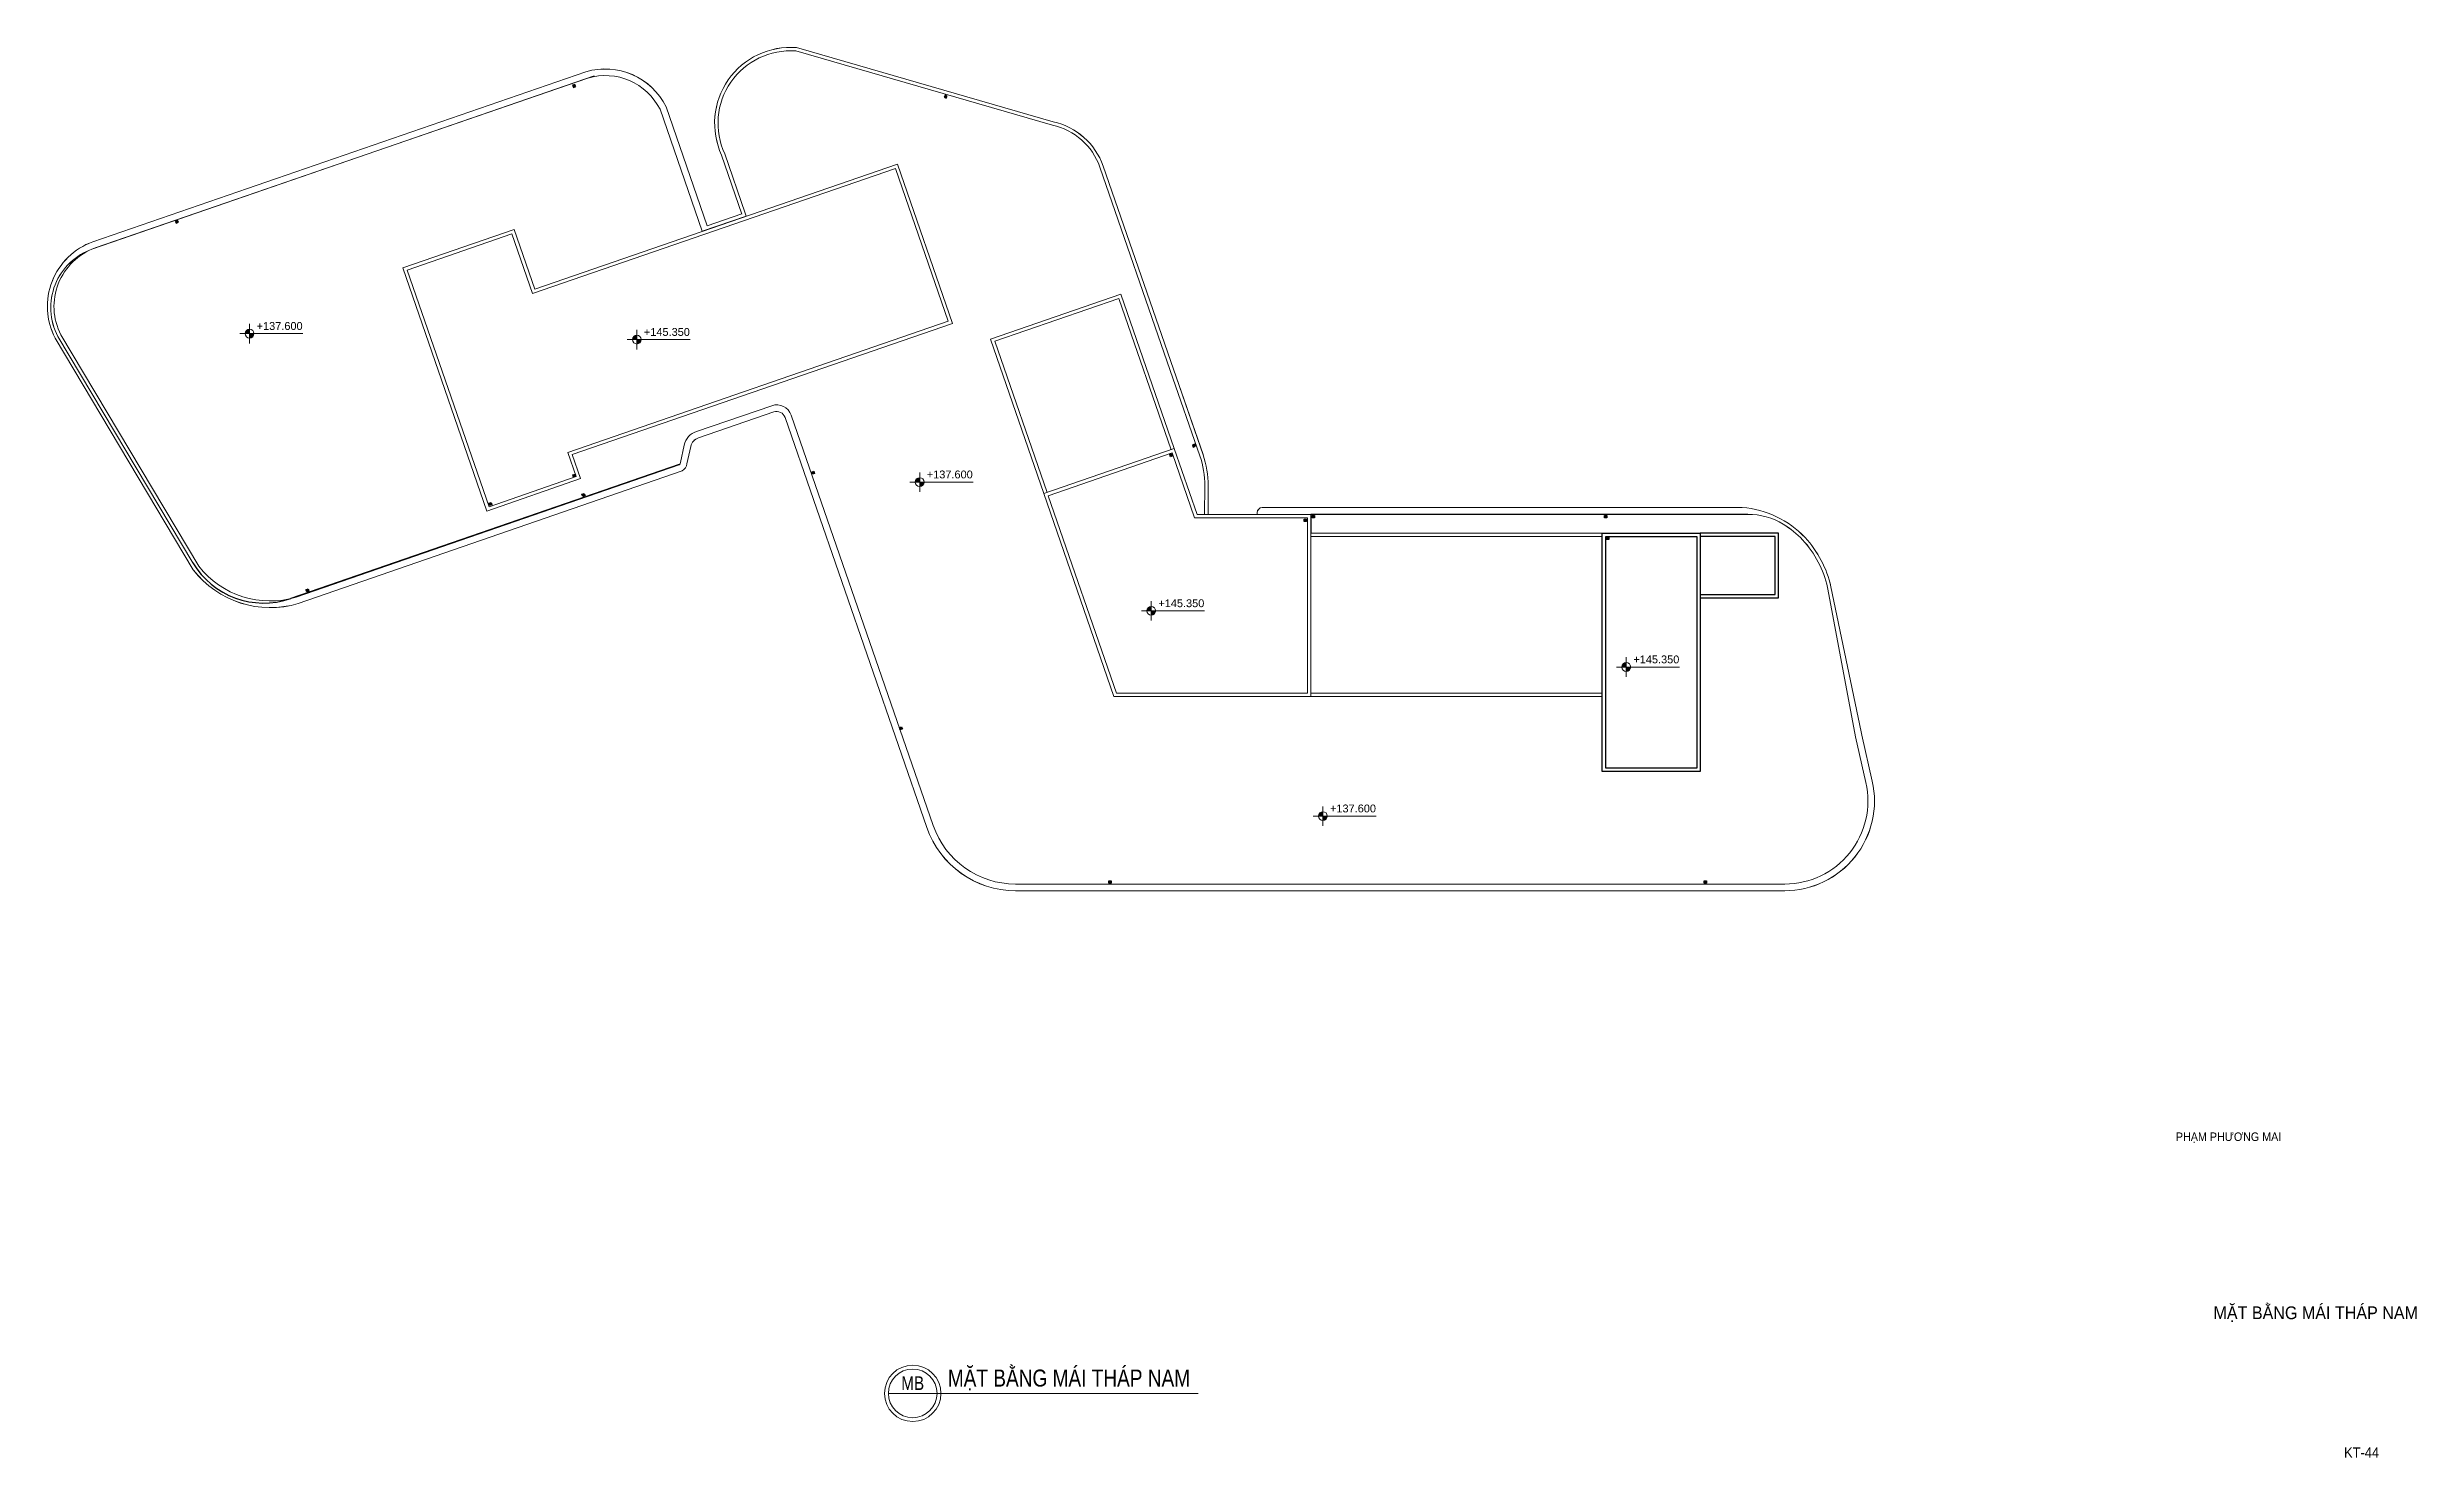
# Model space of a CAD drawing. Header units: millimetres. Extents: x 73618 to 212673, y -16124 to 209326.
# Drawn here: x 73618 to 212650, y -16124 to 66687 of the extents above; entities that cross this region are included whole.
import ezdxf
from ezdxf.enums import TextEntityAlignment as Align

# ---------------------------------------------------------------- set-up
doc = ezdxf.new("R2010")
doc.units = ezdxf.units.MM
doc.header["$LTSCALE"] = 100
doc.header["$MEASUREMENT"] = 0
for name, pattern in [('Xref_ST_MBDV Cot vach 30.7.2022$0$ACAD_ISO02W100', [15, 12, -3]), ('Xref_ST_MBDV Cot vach 30.7.2022$0$HIDDEN', [0.375, 0.25, -0.125]), ('Xref_ST_MBDV Cot vach 30.7.2022$0$HIDDEN2', [0.1875, 0.125, -0.0625])]:
    doc.linetypes.add(name, pattern=pattern)
for name, color, linetype in [('A-WALL', 11, 'Continuous'), ('NDT Thiet bi', 40, 'Continuous'), ('Xref_NT1+NT2_MBDV Cot vach_220729$0$ccu12-Thay', 7, 'Continuous'), ('Xref_ST_MBDV Cot vach 30.7.2022$0$A-FLOR-STRS-ARROW', 8, 'Continuous'), ('Xref_ST_MBDV Cot vach 30.7.2022$0$KT-Khuat', 9, 'Xref_ST_MBDV Cot vach 30.7.2022$0$HIDDEN'), ('Xref_ST_MBDV Cot vach 30.7.2022$0$KT-Net manh', 139, 'Continuous'), ('Xref_ST_MBDV Cot vach 30.7.2022$0$KT-Text', 7, 'Continuous'), ('Xref_ST_MBDV Cot vach 30.7.2022$0$KT-Thay', 7, 'Continuous'), ('Xref_ST_MBDV Cot vach 30.7.2022$0$KT-Tuong', 1, 'Continuous')]:
    doc.layers.add(name, color=color, linetype=linetype)
for name, color, linetype, lineweight in [('AUDIT_I_220808132811-11', 7, 'Continuous', 9), ('KT-Ghi chu', 7, 'Continuous', 15), ('KT-Net thay', 7, 'Continuous', 15), ('KT-TMB', 7, 'Continuous', 0), ('Xref_ST_MBDV Cot vach 30.7.2022$0$CUA', 37, 'Continuous', 13), ('Xref_ST_MBDV Cot vach 30.7.2022$0$KT-Noi that', 36, 'Continuous', 9), ('Xref_ST_MBDV Cot vach 30.7.2022|Xref_ST_MBDV Cot vach 30.7.2022|Xref_ST_MBDV Cot vach 30.7.2022|Xref_ST_MBDV Cot vach 30.7.2022|00_duong_QH', 7, 'Continuous', 9)]:
    doc.layers.add(name, color=color, linetype=linetype, lineweight=lineweight)
doc.styles.add('51KHUNG TEN$0$khung ten A1$1$Standard', font='VHARIAL.TTF', dxfattribs={"width": 0.9})
doc.styles.add('Arial', font='arial.ttf', dxfattribs={"width": 0.7})
doc.styles.add('font unicode ccu', font='arial.ttf')
doc.styles.add('Xref_ST_MBDV Cot vach 30.7.2022$0$Arial', font='arial.ttf', dxfattribs={"width": 0.7})
doc.styles.add('Xref_ST_MBDV Cot vach 30.7.2022$0$ROMANS', font='ROMANS.SHX')
doc.styles.add('Xref_ST_MBDV Cot vach 30.7.2022$0$xref.N.Cot vach tang N2$0$DIM', font='vnsimli.shx', dxfattribs={"width": 0.7})
doc.dimstyles.new('Xref_ST_MBDV Cot vach 30.7.2022$0$xref.N.Cot vach tang N2$0$CCU 1-100 A1', dxfattribs={"dimscale": 100, "dimtxt": 2.2, "dimasz": 1, "dimexe": 1, "dimexo": 0, "dimgap": 1, "dimtad": 1, "dimdec": 0, "dimdsep": 46, "dimtxsty": 'Xref_ST_MBDV Cot vach 30.7.2022$0$xref.N.Cot vach tang N2$0$DIM', "dimblk1": 'Xref_ST_MBDV Cot vach 30.7.2022$0$xref.N.Cot vach tang N2$0$_ARCHTICK', "dimblk2": 'Xref_ST_MBDV Cot vach 30.7.2022$0$xref.N.Cot vach tang N2$0$_ARCHTICK', "dimsah": 1, "dimcen": 0, "dimdle": 1, "dimclrd": 256, "dimclre": 256, "dimclrt": 31, "dimadec": 0, "dimazin": 0, "dimtfac": 1, "dimtdec": 0, "dimtix": 1, "dimtmove": 2, "dimatfit": 3, "dimldrblk": 'Xref_ST_MBDV Cot vach 30.7.2022$0$xref.N.Cot vach tang N2$0$_ARCHTICK', "dimfxl": 8, "dimtolj": 1, "dimarcsym": 0})

msp = doc.modelspace()

# ---------------------------------------------------------------- texts
at = {"color": 1, "style": '51KHUNG TEN$0$khung ten A1$1$Standard', "width": 0.9}
for s, height, p in [('PH¹M PH¦¥NG MAI', 500.595, (198524.2, 2469.9)), ('MÆT B»NG M¸I TH¸P NAM', 750, (200730.9, -7992.2)), ('KT-44', 600, (208392.6, -16124))]:
    msp.add_text(s, height=height, dxfattribs=at).set_placement(p)
at = {"layer": 'Xref_ST_MBDV Cot vach 30.7.2022$0$KT-Text', "extrusion": (-8.16706e-08, 6.125e-10, 1), "style": 'Xref_ST_MBDV Cot vach 30.7.2022$0$Arial', "width": 0.7}
for s, p in [('TAPĐ', (167313.7, 31952.3, 0)), ('P.ĐỆM', (166140.3, 30649.8, 0)), ('P38 (TMCC)', (169054.4, 30245.7, 0))]:
    msp.add_text(s, height=400, dxfattribs=at).set_placement(p, align=Align.CENTER)
at = {"layer": 'Xref_ST_MBDV Cot vach 30.7.2022$0$KT-Text', "color": 1, "style": 'Xref_ST_MBDV Cot vach 30.7.2022$0$Arial', "width": 0.7}
msp.add_text('6.0 m2', height=300, dxfattribs=at).set_placement((166128.8, 29896.6, 0), align=Align.CENTER)
at = {"layer": 'Xref_ST_MBDV Cot vach 30.7.2022$0$KT-Text', "style": 'Xref_ST_MBDV Cot vach 30.7.2022$0$Arial', "width": 0.7}
msp.add_text('1600KG', height=200, dxfattribs=at).set_placement((169080.2, 29858, 0), align=Align.CENTER)

# ---------------------------------------------------------------- blocks, each defined once
blk = doc.blocks.new('Xref_ST_MBDV Cot vach 30.7.2022$0$xref.N.Cot vach tang N2$0$_Open90')
at = {"color": 0, "linetype": 'ByBlock', "lineweight": -2}
for p, q in [((0, 0), (-1, 0)), ((-0.5, 0.5), (0, 0)), ((0, 0), (-0.5, -0.5))]:
    blk.add_line(p, q, dxfattribs=at)
blk = doc.blocks.new('*D21')
at = {"layer": 'Defpoints', "color": 5, "transparency": 16777216}
for p, q in [((165162, 30731), (165162, 30469)), ((167412, 30731), (167412, 30469)), ((167362, 30519), (165212, 30519))]:
    blk.add_line(p, q, dxfattribs=at)
at = {"layer": 'Defpoints', "color": 0, "transparency": 16777216}
for p in [(165162, 30731), (167412, 30731), (165162, 30519)]:
    blk.add_point(p, dxfattribs=at)
at = {"layer": 'Defpoints', "color": 5, "transparency": 16777216, "xscale": 50, "yscale": 50, "zscale": 50, "rotation": 180}
blk.add_blockref('Xref_ST_MBDV Cot vach 30.7.2022$0$xref.N.Cot vach tang N2$0$_Open90', (165162, 30519), dxfattribs=at)
at = {"layer": 'Defpoints', "color": 5, "transparency": 16777216, "xscale": 50, "yscale": 50, "zscale": 50}
blk.add_blockref('Xref_ST_MBDV Cot vach 30.7.2022$0$xref.N.Cot vach tang N2$0$_Open90', (167412, 30519), dxfattribs=at)
at = {"layer": 'Defpoints', "color": 5, "transparency": 16777216, "insert": (166287, 30624), "char_height": 110, "attachment_point": 5, "style": 'Xref_ST_MBDV Cot vach 30.7.2022$0$xref.N.Cot vach tang N2$0$DIM'}
blk.add_mtext('\\A1;2250', dxfattribs=at)
blk = doc.blocks.new('Xref_ST_MBDV Cot vach 30.7.2022$0$xref.N.Cot vach tang N2$0$_ARCHTICK')
at = {"color": 0, "linetype": 'ByBlock', "const_width": 0.15}
blk.add_lwpolyline([(-0.5, -0.5), (0.5, 0.5)], dxfattribs=at)
blk = doc.blocks.new('*U7')
for p, q in [((-1260, 525), (-1300, 525)), ((-1260, 100), (-1300, 100)), ((-1280, 100), (-1280, 525)), ((-90, 525), (-50, 525)), ((-90, 100), (-50, 100)), ((-70, 100), (-70, 525))]:
    blk.add_line(p, q)
for points in [[(-1350, -150), (-1290, -150), (-1290, -40), (-1300, -40), (-1300, 0), (-1350, 0)], [(-1300, 0), (-1260, 0), (-1260, 625), (-1300, 625)], [(-50, 0), (-90, 0), (-90, 625), (-50, 625)], [(0, -150), (-60, -150), (-60, -40), (-50, -40), (-50, 0), (0, 0)]]:
    blk.add_lwpolyline(points, close=True)
at = {"linetype": 'Xref_ST_MBDV Cot vach 30.7.2022$0$HIDDEN2'}
for centre, start, end in [((-1300, 0), 0, 89.99996), ((-50, 0), 90.00004, 180)]:
    blk.add_arc(centre, 625, start, end, dxfattribs=at)
blk = doc.blocks.new('*U22')
at = {"linetype": 'Continuous', "ltscale": 2}
blk.add_line((7.15, 0), (-7.15, 0), dxfattribs=at)
blk.add_lwpolyline([(7.15, 0), (83.75, 0)], dxfattribs=at)
for radius in [8.28, 7.15]:
    blk.add_circle((0, 0), radius, dxfattribs=at)
at = {"layer": 'KT-Ghi chu', "color": 7, "style": 'Arial', "width": 0.8}
for tag, p, height in [('TENHINHVE', (10.3, 2), 5), ('TILE', (10.65, -6.44), 3.5)]:
    blk.add_attdef(tag, p, '', height=height, dxfattribs=at)
at = {"layer": 'KT-Ghi chu', "color": 7, "style": 'Arial'}
for tag, width, p in [('CHITIET', 0.8, (0, 1)), ('KYHIEU', 0.45, (0, -4))]:
    blk.add_attdef(tag, text='', height=3, dxfattribs=dict(at, width=width)).set_placement(p, align=Align.CENTER)
blk = doc.blocks.new('*D18')
at = {"layer": 'Defpoints', "color": 0, "transparency": 16777216}
for p in [(-424, -515), (-353, -515, 0), (-353, -2115, 0)]:
    blk.add_point(p, dxfattribs=at)
at = {"layer": 'Xref_ST_MBDV Cot vach 30.7.2022$0$KT-Noi that', "color": 5, "transparency": 16777216}
for p, q in [((-353, -515), (-474, -515)), ((-424, -565), (-424, -1155)), ((-353, -2115), (-474, -2115)), ((-424, -2065), (-424, -1512))]:
    blk.add_line(p, q, dxfattribs=at)
at = {"layer": 'Xref_ST_MBDV Cot vach 30.7.2022$0$KT-Noi that', "color": 5, "transparency": 16777216, "xscale": 50, "yscale": 50, "zscale": 50}
for p, rotation in [((-424, -515), 90), ((-424, -2115), 270)]:
    blk.add_blockref('Xref_ST_MBDV Cot vach 30.7.2022$0$xref.N.Cot vach tang N2$0$_Open90', p, dxfattribs=dict(at, rotation=rotation))
at = {"layer": 'Xref_ST_MBDV Cot vach 30.7.2022$0$KT-Noi that', "color": 5, "transparency": 16777216, "insert": (-424, -1333), "char_height": 110, "attachment_point": 5, "rotation": 90, "style": 'Xref_ST_MBDV Cot vach 30.7.2022$0$xref.N.Cot vach tang N2$0$DIM'}
blk.add_mtext('\\A1;1600', dxfattribs=at)
blk = doc.blocks.new('*D19')
at = {"layer": 'Defpoints', "color": 0, "transparency": 16777216}
for p in [(-2310, -615), (-2310, -827), (-210, -615)]:
    blk.add_point(p, dxfattribs=at)
at = {"layer": 'Xref_ST_MBDV Cot vach 30.7.2022$0$KT-Noi that', "color": 5, "transparency": 16777216}
for p, q in [((-2310, -615), (-2310, -877)), ((-260, -827), (-2260, -827)), ((-210, -615), (-210, -877))]:
    blk.add_line(p, q, dxfattribs=at)
at = {"layer": 'Xref_ST_MBDV Cot vach 30.7.2022$0$KT-Noi that', "color": 5, "transparency": 16777216, "xscale": 50, "yscale": 50, "zscale": 50, "rotation": 180}
blk.add_blockref('Xref_ST_MBDV Cot vach 30.7.2022$0$xref.N.Cot vach tang N2$0$_Open90', (-2310, -827), dxfattribs=at)
at = {"layer": 'Xref_ST_MBDV Cot vach 30.7.2022$0$KT-Noi that', "color": 5, "transparency": 16777216, "xscale": 50, "yscale": 50, "zscale": 50}
blk.add_blockref('Xref_ST_MBDV Cot vach 30.7.2022$0$xref.N.Cot vach tang N2$0$_Open90', (-210, -827), dxfattribs=at)
at = {"layer": 'Xref_ST_MBDV Cot vach 30.7.2022$0$KT-Noi that', "color": 5, "transparency": 16777216, "insert": (-1260, -722), "char_height": 110, "attachment_point": 5, "style": 'Xref_ST_MBDV Cot vach 30.7.2022$0$xref.N.Cot vach tang N2$0$DIM'}
blk.add_mtext('\\A1;2100', dxfattribs=at)
blk = doc.blocks.new('*U29')
at = {"layer": 'KT-Ghi chu'}
h = blk.add_hatch(color=256, dxfattribs=at)
edge = h.paths.add_edge_path()
edge.add_ellipse((286, 0), major_axis=(91.4, 91.4), ratio=1, start_angle=45, end_angle=135)
edge.add_line((156, 0), (286, 0))
edge.add_line((286, 0), (286, 129))
h = blk.add_hatch(color=256, dxfattribs=at)
edge = h.paths.add_edge_path()
edge.add_ellipse((286, 0), major_axis=(91.4, 91.4), ratio=1, start_angle=225, end_angle=315)
edge.add_line((415, 0), (286, 0))
edge.add_line((286, 0), (286, -129))
for p, q in [((286, 286), (286, -286)), ((1850, 0), (0, 0))]:
    blk.add_line(p, q, dxfattribs=at)
blk.add_circle((286, 0), 129, dxfattribs=at)
at = {"style": 'font unicode ccu'}
for tag, p in [('FL', (493, 109)), ('SL', (490, -337))]:
    blk.add_attdef(tag, p, '', height=230, dxfattribs=at)
blk = doc.blocks.new('BA')
at = {"layer": 'NDT Thiet bi'}
for p, q in [((-23606, -408374), (-23661, -408374)), ((-23606, -408374), (-23659, -408360)), ((-23606, -408374), (-23659, -408389)), ((-23606, -408374), (-23654, -408347)), ((-23606, -408374), (-23654, -408402)), ((-23645, -408335), (-23606, -408374)), ((-23645, -408413), (-23606, -408374)), ((-23606, -408374), (-23633, -408327)), ((-23606, -408374), (-23633, -408422)), ((-23606, -408374), (-23620, -408321)), ((-23606, -408374), (-23620, -408428)), ((-23606, -408391), (-23606, -408319)), ((-23606, -408374), (-23592, -408321)), ((-23606, -408374), (-23578, -408327)), ((-23567, -408335), (-23606, -408374)), ((-23606, -408374), (-23558, -408347)), ((-23606, -408374), (-23553, -408360)), ((-23606, -408374), (-23551, -408374)), ((-23606, -408374), (-23578, -408422)), ((-23606, -408374), (-23553, -408389)), ((-23606, -408374), (-23558, -408402)), ((-23567, -408413), (-23606, -408374)), ((-23606, -408374), (-23592, -408428)), ((-23606, -408391), (-23606, -408429)), ((-23589, -408374), (-23551, -408374))]:
    blk.add_line(p, q, dxfattribs=at)
blk.add_lwpolyline([(-23680, -408448), (-23532, -408448), (-23532, -408301), (-23680, -408301)], close=True, dxfattribs=at)
blk.add_circle((-23606, -408374), 55, dxfattribs=at)
blk = doc.blocks.new('Xref_ST_MBDV Cot vach 30.7.2022$0$TMCC')
at = {"layer": 'Xref_ST_MBDV Cot vach 30.7.2022$0$KT-Noi that', "linetype": 'Continuous', "ltscale": 2}
for p, q in [((-2510, -665, 0), (-2560, -665, 0)), ((-2560, -665, 0), (-2560, -715, 0)), ((-2560, -715, 0), (-2510, -715, 0)), ((-2555, -1815, 0), (-2555, -715, 0)), ((-2515, -215, 0), (-2515, -2440, 0)), ((-2465, -215, 0), (-2515, -215, 0)), ((-2510, -715, 0), (-2510, -665, 0)), ((-2465, -2440, 0), (-2465, -215, 0)), ((-2310, -715, 0), (-2385, -715, 0)), ((-185, -490, 0), (-2310, -490, 0)), ((-2310, -490, 0), (-2310, -515, 0)), ((-210, -515, 0), (-2310, -515, 0)), ((-2310, -515, 0), (-2310, -715, 0)), ((-1938.3, -164.7, 0), (-1932.3, -167.2, 0)), ((-1938.3, -247.2, 0), (-1938.3, -164.7, 0)), ((-1932.3, -244.7, 0), (-1938.3, -247.2, 0)), ((-1932.3, -167.2, 0), (-1930.1, -202.2, 0)), ((-1930.1, -209.7, 0), (-1932.3, -244.7, 0)), ((-1930.1, -202.2, 0), (-1905.4, -202.2, 0)), ((-1905.4, -209.7, 0), (-1930.1, -209.7, 0)), ((-1905.4, -202.2, 0), (-1895.4, -202, 0)), ((-1895.4, -210.5, 0), (-1905.4, -209.7, 0)), ((-1895.4, -202, 0), (-1870, -201.5, 0)), ((-1870, -210.5, 0), (-1895.4, -210.5, 0)), ((-1870, -201.5, 0), (-1870, -210.5, 0)), ((-1839.3, -261.4, 0), (-1839.3, -150.6, 0)), ((-1798.8, -146, 0), (-1834.7, -146, 0)), ((-1798.8, -266, 0), (-1834.7, -266, 0)), ((-1794.2, -141.4, 0), (-1794.2, -110.6, 0)), ((-1794.2, -301.4, 0), (-1794.2, -270.6, 0)), ((-978.4, -106, 0), (-1789.6, -106, 0)), ((-978.4, -306, 0), (-1789.6, -306, 0)), ((-1652, -306, 0), (-1652, -106, 0)), ((-1652, -106, 0), (-1118, -106, 0)), ((-1652, -281, 0), (-1652, -131, 0)), ((-1652, -131, 0), (-1118, -131, 0)), ((-1118, -281, 0), (-1652, -281, 0)), ((-1118, -306, 0), (-1652, -306, 0)), ((-1485, -1000, 0), (-1285, -1000, 0)), ((-1485, -1530, 0), (-1485, -1000, 0)), ((-1460, -1000, 0), (-1310, -1000, 0)), ((-1460, -1530, 0), (-1460, -1000, 0)), ((-1439.5, -419, 0), (-1442, -411, 0)), ((-1442, -411, 0), (-1328, -411, 0)), ((-1390, -423, 0), (-1439.5, -419, 0)), ((-1393, -462, 0), (-1390, -452, 0)), ((-1393, -500, 0), (-1393, -462, 0)), ((-1377, -500, 0), (-1393, -500, 0)), ((-1390, -452, 0), (-1390, -423, 0)), ((-1330.5, -419, 0), (-1380, -423, 0)), ((-1380, -423, 0), (-1380, -452, 0)), ((-1380, -452, 0), (-1377, -462, 0)), ((-1377, -462, 0), (-1377, -500, 0)), ((-1328, -411, 0), (-1330.5, -419, 0)), ((-1310, -1000, 0), (-1310, -1530, 0)), ((-1285, -1000, 0), (-1285, -1530, 0)), ((-1118, -106, 0), (-1118, -306, 0)), ((-1118, -131, 0), (-1118, -281, 0)), ((-973.8, -141.4, 0), (-973.8, -110.6, 0)), ((-973.8, -301.4, 0), (-973.8, -270.6, 0)), ((-933.9, -146, 0), (-969.2, -146, 0)), ((-933.9, -266, 0), (-969.2, -266, 0)), ((-929.3, -261.4, 0), (-929.3, -150.6, 0)), ((-900, -210.5, 0), (-900, -201.5, 0)), ((-900, -201.5, 0), (-874.6, -201.5, 0)), ((-874.6, -210, 0), (-900, -210.5, 0)), ((-874.6, -201.5, 0), (-864.6, -202.2, 0)), ((-864.6, -209.7, 0), (-874.6, -210, 0)), ((-864.6, -202.2, 0), (-840, -202.2, 0)), ((-840, -209.7, 0), (-864.6, -209.7, 0)), ((-840, -202.2, 0), (-837.8, -167.2, 0)), ((-837.8, -244.7, 0), (-840, -209.7, 0)), ((-837.8, -167.2, 0), (-831.8, -164.7, 0)), ((-831.8, -247.2, 0), (-837.8, -244.7, 0)), ((-831.8, -164.7, 0), (-831.8, -247.2, 0)), ((-210, -2115, 0), (-210, -515, 0)), ((-185, -2140, 0), (-185, -490, 0)), ((-2560, -1865, 0), (-2560, -1815, 0)), ((-2560, -1815, 0), (-2510, -1815, 0)), ((-2510, -1865, 0), (-2560, -1865, 0)), ((-2515, -2440, 0), (-2465, -2440, 0)), ((-2510, -1815, 0), (-2510, -1865, 0)), ((-2385, -1815, 0), (-2310, -1815, 0)), ((-2310, -1815, 0), (-2310, -2115, 0)), ((-2310, -2115, 0), (-210, -2115, 0)), ((-2310, -2115, 0), (-2310, -2140, 0)), ((-2310, -2140, 0), (-185, -2140, 0)), ((-1285, -1530, 0), (-1485, -1530, 0)), ((-1310, -1530, 0), (-1460, -1530, 0)), ((-1442, -2269, 0), (-1439.5, -2261, 0)), ((-1328, -2269, 0), (-1442, -2269, 0)), ((-1439.5, -2261, 0), (-1390, -2257, 0)), ((-1393, -2218, 0), (-1393, -2180, 0)), ((-1393, -2180, 0), (-1377, -2180, 0)), ((-1390, -2228, 0), (-1393, -2218, 0)), ((-1390, -2257, 0), (-1390, -2228, 0)), ((-1377, -2218, 0), (-1380, -2228, 0)), ((-1380, -2228, 0), (-1380, -2257, 0)), ((-1380, -2257, 0), (-1330.5, -2261, 0)), ((-1377, -2180, 0), (-1377, -2218, 0)), ((-1330.5, -2261, 0), (-1328, -2269, 0))]:
    blk.add_line(p, q, dxfattribs=at)
at = {"layer": 'Xref_ST_MBDV Cot vach 30.7.2022$0$KT-Noi that', "linetype": 'Xref_ST_MBDV Cot vach 30.7.2022$0$ACAD_ISO02W100', "ltscale": 2}
for p, q in [((-185, -490, 0), (-2310, -2127.5, 0)), ((-185, -2140, 0), (-2310, -490, 0))]:
    blk.add_line(p, q, dxfattribs=at)
at = {"layer": 'Xref_ST_MBDV Cot vach 30.7.2022$0$KT-Noi that', "linetype": 'Continuous', "ltscale": 2, "elevation": 0}
for points in [[(-2510, -715), (-2465, -715), (-2465, -1265), (-2510, -1265)], [(-2510, -1265), (-2465, -1265), (-2465, -1815), (-2510, -1815)], [(-2385, -2430), (-2385, -225), (-2435, -225), (-2435, -2430)], [(-2435, -715), (-2390, -715), (-2390, -1265), (-2435, -1265)], [(-2435, -1265), (-2390, -1265), (-2390, -1815), (-2435, -1815)], [(-1385, -411), (-796.8, -411), (-796.8, -100), (-701.8, -100), (-701.8, -65), (-831.8, -65), (-831.8, -381), (-1385, -381), (-1938.3, -381), (-1938.3, -65), (-2068.3, -65), (-2068.3, -100), (-1973.3, -100), (-1973.3, -411), (-1385, -411)], [(-1385, -2269), (-1210, -2269), (-1210, -2465), (-1385, -2465), (-1560, -2465), (-1560, -2269), (-1385, -2269)]]:
    blk.add_lwpolyline(points, close=True, dxfattribs=at)
for points in [[(-2495, -1265), (-2495, -715)], [(-2495, -1815), (-2495, -1265)], [(-2480, -1265), (-2480, -715)], [(-2480, -1815), (-2480, -1265)], [(-2420, -1265), (-2420, -715)], [(-2420, -1815), (-2420, -1265)], [(-2405, -1265), (-2405, -715)], [(-2405, -1815), (-2405, -1265)]]:
    blk.add_lwpolyline(points, dxfattribs=at)
at = {"layer": 'Xref_ST_MBDV Cot vach 30.7.2022$0$KT-Noi that', "linetype": 'Continuous', "ltscale": 2}
for centre, radius in [((-1685, -206, 0), 14.5), ((-1085, -206, 0), 17.5)]:
    blk.add_circle(centre, radius, dxfattribs=at)
for centre, start, end in [((-1834.7, -150.6, 0), 90, 180), ((-1834.7, -261.4, 0), 180, 270), ((-1798.8, -141.4, 0), 270, 0), ((-1798.8, -270.6, 0), 0, 90), ((-1789.6, -110.6, 0), 90, 180), ((-1789.6, -301.4, 0), 180, 270), ((-978.4, -110.6, 0), 0, 90), ((-978.4, -301.4, 0), 270, 0), ((-969.2, -141.4, 0), 180, 270), ((-969.2, -270.6, 0), 90, 180), ((-933.9, -150.6, 0), 0, 90), ((-933.9, -261.4, 0), 270, 0)]:
    blk.add_arc(centre, 4.61, start, end, dxfattribs=at)
at = {"layer": 'Xref_ST_MBDV Cot vach 30.7.2022$0$KT-Noi that', "linetype": 'Continuous', "ltscale": 2, "style": 'Xref_ST_MBDV Cot vach 30.7.2022$0$ROMANS', "width": 0.75}
for p in [(-2110, -595, 0), (-2110, -2035, 0)]:
    blk.add_text('COP', height=100, dxfattribs=at).set_placement(p, align=Align.MIDDLE)
at = {"layer": 'Xref_ST_MBDV Cot vach 30.7.2022$0$KT-Noi that', "color": 5}
dim = blk.add_linear_dim(base=(-2310, -826.7, 0), p1=(-210, -615, 0), p2=(-2310, -615, 0), angle=180, dimstyle='Xref_ST_MBDV Cot vach 30.7.2022$0$xref.N.Cot vach tang N2$0$CCU 1-100 A1', override={"dimscale": 50, "dimblk1": 'Xref_ST_MBDV Cot vach 30.7.2022$0$xref.N.Cot vach tang N2$0$_Open90', "dimblk2": 'Xref_ST_MBDV Cot vach 30.7.2022$0$xref.N.Cot vach tang N2$0$_Open90', "dimclrd": 5, "dimclre": 5, "dimclrt": 5, "dimlwd": 65535, "dimlwe": 65535}, dxfattribs=at)
dim.commit()
dim.dimension.update_dxf_attribs({"geometry": '*D19', "text_midpoint": (-1260, -721.7, 0)})
dim = blk.add_linear_dim(base=(-424.2, -515, 0), p1=(-353.1, -2115, 0), p2=(-353.1, -515, 0), angle=270, dimstyle='Xref_ST_MBDV Cot vach 30.7.2022$0$xref.N.Cot vach tang N2$0$CCU 1-100 A1', override={"dimscale": 50, "dimblk1": 'Xref_ST_MBDV Cot vach 30.7.2022$0$xref.N.Cot vach tang N2$0$_Open90', "dimblk2": 'Xref_ST_MBDV Cot vach 30.7.2022$0$xref.N.Cot vach tang N2$0$_Open90', "dimclrd": 5, "dimclre": 5, "dimclrt": 5, "dimlwd": 65535, "dimlwe": 65535}, dxfattribs=at)
dim.commit()
dim.dimension.update_dxf_attribs({"geometry": '*D18', "text_midpoint": (-424.2, -1333.3, 0), "dimtype": 128})

# ---------------------------------------------------------------- dimensions: what is measured, and where the dimension line sits
at = {"layer": 'Defpoints', "color": 5}
dim = msp.add_linear_dim(base=(165162.1, 30518.8), p1=(167412.1, 30730.6), p2=(165162.1, 30730.6), dimstyle='Xref_ST_MBDV Cot vach 30.7.2022$0$xref.N.Cot vach tang N2$0$CCU 1-100 A1', override={"dimscale": 50, "dimblk1": 'Xref_ST_MBDV Cot vach 30.7.2022$0$xref.N.Cot vach tang N2$0$_Open90', "dimblk2": 'Xref_ST_MBDV Cot vach 30.7.2022$0$xref.N.Cot vach tang N2$0$_Open90', "dimclrd": 5, "dimclre": 5, "dimclrt": 5, "dimlwd": 65535, "dimlwe": 65535}, dxfattribs=at)
dim.commit()
dim.dimension.update_dxf_attribs({"geometry": '*D21', "text_midpoint": (166287.1, 30623.8)})

# ---------------------------------------------------------------- hatches: boundary and pattern name
at = {"layer": 'Xref_ST_MBDV Cot vach 30.7.2022$0$KT-Net manh'}
h = msp.add_hatch(color=256, dxfattribs=at)
edge = h.paths.add_edge_path(flags=0)
edge.add_arc((165787.1, 34045.6), 100, 360, 720)
h = msp.add_hatch(color=256, dxfattribs=at)
edge = h.paths.add_edge_path(flags=0)
edge.add_arc((165787.1, 34045.6), 100, 359.999999, 719.999999)
msp.add_hatch(color=256, dxfattribs=at).paths.add_polyline_path([(165756.2, 33950.5), (165818, 33950.5), (165868, 33986.8), (165887.1, 34045.6), (165868, 34104.4), (165818, 34140.7), (165756.2, 34140.7), (165706.2, 34104.4), (165687.1, 34045.6), (165706.2, 33986.8)], flags=0)
msp.add_hatch(color=256, dxfattribs=at).paths.add_polyline_path([(165756.2, 33950.5), (165818, 33950.5), (165868, 33986.8), (165887.1, 34045.6), (165868, 34104.4), (165818, 34140.7), (165756.2, 34140.7), (165706.2, 34104.4), (165687.1, 34045.6), (165706.2, 33986.8)], flags=0)

# ---------------------------------------------------------------- linework, layer by layer
msp.add_line((110689.9, 42187, 2.3), (87895.4, 34322.7, 2.3))
msp.add_arc((86313.6, 38907.5, 2.3), 4850, 210.793021, 289.03458)
at = {"layer": 'AUDIT_I_220808132811-11'}
msp.add_line((112341.7, 56204.2, 2.3), (114374.4, 56906, 2.3), dxfattribs=at)
for points, elevation in [([(112341.7, 56204.2), (109926.9, 63198.8, 0.36435853), (105218.8, 65253.7), (76283.1, 55271.5, 0.45190476), (74066.7, 49618.3), (82179.9, 36004.5, 0.31067887), (88342.9, 34033.3), (110865.8, 41824.6, 0.22992208), (111150.6, 42239.4), (111371.5, 43256.1, -0.27898999), (111830.4, 43757.7), (116250.7, 45278.3, -0.41434038), (116903.3, 44961.2), (125232.5, 20870.5, 0.31975374), (130430.6, 17167.7), (175568, 17167.7, 0.48086857), (180708.5, 23598.6), (180099.9, 26293.7), (180054.6, 26494.1), (178279.2, 35013.8)], 2.3), ([(112341.8, 56202.1), (109927, 63196.7, 0.36435853), (105218.9, 65251.6), (76283.2, 55269.4, 0.45190476), (74066.8, 49616.3), (82180, 36002.4, 0.31067887), (88343, 34031.2), (110865.9, 41822.5, 0.22992208), (111150.7, 42237.3), (111371.6, 43254, -0.27898999), (111830.5, 43755.6), (116250.8, 45276.2, -0.41434038), (116903.4, 44959.1), (125232.6, 20868.4, 0.31975374), (130430.7, 17165.6), (175568.1, 17165.6, 0.48086857), (180708.6, 23596.5), (180100, 26291.6), (180054.7, 26492), (178279.3, 35011.7)], 0), ([(141726.1, 39267.7), (141736.3, 40939.9, 0.08515873), (141434.9, 42770.9), (139700.3, 47785.5), (135572.5, 59716.3, 0.26004516), (132641.9, 62319.1), (117569.3, 66674.3, 0.57213489), (113182.3, 60361.4), (114378, 56895.5)], 2.3), ([(141726.2, 39265.6), (141736.4, 40937.8, 0.08515873), (141435, 42768.8), (139700.4, 47783.4), (135572.6, 59714.2, 0.26004516), (132642, 62317), (117569.4, 66672.2, 0.57213489), (113182.4, 60359.3), (114378.1, 56893.4)], 0), ([(141526.2, 39265.6), (141536.4, 40939.1, 0.08515873), (141246, 42703.5), (139511.4, 47718), (135383.7, 59648.5, 0.26046729), (132592.7, 62123.1), (117533.9, 66474.2, 0.57131681), (113368.1, 60434.1), (114567.2, 56958.6)], 0), ([(74237.6, 49707.1, -0.45945666), (76277.7, 54856.5), (105713.5, 65011.6)], 2.3), ([(74237.7, 49705, -0.45945666), (76277.8, 54854.4), (105713.6, 65009.5)], 0), ([(114628.2, 56782), (112040.1, 55888.5), (109568.3, 63048, 0.36178814), (105337, 64883.8), (76412.7, 54905.5, 0.4506855), (74406.5, 49806.4), (82501.1, 36223.9, 0.30909153), (88223.5, 34402.7), (110695.6, 42176.5, 0.20611576), (110767.9, 42306.3), (110991.6, 43335.6, -0.2754866), (111711.5, 44127.3), (116124.1, 45645.2, -0.41419737), (117270.2, 45088), (125599.4, 20997.3, 0.31975374), (130430.6, 17555.9), (175568, 17555.9, 0.48086857), (180329.9, 23513.1), (179721.2, 26208.2), (179675.2, 26411.8), (178083.9, 34968.8)], 2.3), ([(144612, 39265.5), (144612, 39365.5, -0.41421356), (144912, 39665.5), (173079.1, 39667.7, -0.18552375), (176763.5, 37906.2, -0.13265938), (178279, 35014.4, 0.13265938)], 2.3), ([(144612.1, 39263.4), (144612.1, 39363.4, -0.41421356), (144912.1, 39663.4), (173079.2, 39665.6, -0.18552375), (176763.6, 37904.1, -0.13265938), (178279.1, 35012.3, 0.13265938)], 0), ([(178083.8, 34970.9, 0.13261123), (176617.5, 37769.5, 0.06649946), (175486.3, 38684, 0.13761528), (173405.7, 39267.7), (147762, 39267.7)], 2.3), ([(178083.9, 34968.8, 0.13261123), (176617.6, 37767.5, 0.06649946), (175486.4, 38681.9, 0.13761528), (173405.8, 39265.6), (147762.1, 39265.6)], 0)]:
    msp.add_lwpolyline(points, format="xyb", dxfattribs=dict(at, elevation=elevation))
at = {"layer": 'AUDIT_I_220808132811-11', "elevation": 0}
msp.add_lwpolyline([(114567.2, 56958.6), (114628.2, 56782)], dxfattribs=at)
at = {"layer": 'Defpoints', "elevation": 0}
msp.add_lwpolyline([(167412.1, 31545.6), (165162.1, 31545.6), (165162.1, 28865.6), (167412.1, 28865.6)], close=True, dxfattribs=at)
at = {"layer": 'KT-Net thay'}
for p, q in [((136616.3, 52196.7, 0), (128959.7, 49553.4, 0)), ((136492.7, 51942.4, 0), (129214.1, 49429.6, 0)), ((129148.8, 49618.7, 0), (129148.8, 49618.7, 0)), ((99769.9, 38419.5, 0), (99770.6, 38417.6, 0))]:
    msp.add_line(p, q, dxfattribs=at)
at = {"layer": 'Xref_ST_MBDV Cot vach 30.7.2022$0$A-FLOR-STRS-ARROW', "elevation": 0}
for points in [[(165162.1, 35726.5), (165688.6, 35844.4), (165710.4, 35978.3), (165811, 35739.7), (165829.5, 35876), (166462.1, 36017.7)], [(165162.1, 35445.6), (165688.6, 35563.5), (165710.4, 35697.4), (165811, 35458.8), (165829.5, 35595.1), (166462.1, 35736.8)]]:
    msp.add_lwpolyline(points, dxfattribs=at)
at = {"layer": 'Xref_ST_MBDV Cot vach 30.7.2022$0$KT-Khuat', "linetype": 'Xref_ST_MBDV Cot vach 30.7.2022$0$HIDDEN', "ltscale": 5}
for p, q in [((166662.1, 31695.6), (167962.1, 32595.6)), ((166662.1, 32595.6), (167962.1, 31695.6))]:
    msp.add_line(p, q, dxfattribs=at)
at = {"layer": 'Xref_ST_MBDV Cot vach 30.7.2022$0$KT-Net manh'}
for p, q in [((165706.2, 34104.4, 0), (165687.1, 34045.6, 0)), ((165706.2, 34104.4, 0), (165687.1, 34045.6, 0)), ((167362.1, 30837.6), (167362.1, 30737.8)), ((167712.1, 30680.6), (167362.1, 30737.8)), ((167712.1, 30685.7), (167367.1, 30741.7)), ((167712.1, 29480.6), (167712.1, 30780.6)), ((167712.1, 29580.6), (167362.1, 29523.3)), ((167362.1, 29423.5), (167362.1, 29523.3)), ((167712.1, 29575.4), (167367.1, 29519.5))]:
    msp.add_line(p, q, dxfattribs=at)
at = {"layer": 'Xref_ST_MBDV Cot vach 30.7.2022$0$KT-Net manh', "linetype": 'Xref_ST_MBDV Cot vach 30.7.2022$0$HIDDEN', "elevation": 0}
for points in [[(165162.1, 36565.6, -0.41413131), (166411.8, 37815.6), (166712.4, 37815.6, -0.41413134), (167962.1, 36565.6, -1.00002922)], [(165162.1, 34045.6, 0.41413131), (166411.8, 32795.6), (166712.4, 32795.6, 0.41413134), (167962.1, 34045.6, 1.00002922)]]:
    msp.add_lwpolyline(points, format="xyb", dxfattribs=at)
at = {"layer": 'Xref_ST_MBDV Cot vach 30.7.2022$0$KT-Net manh', "elevation": 0}
for points in [[(165787.1, 35796.5), (165787.1, 36445.6), (165787.1, 36545.6), (165787.1, 37120.5), (167337.1, 37120.5), (167337.1, 34045.6)], [(166412.1, 35174.7), (165787.1, 35445.6), (165162.1, 35195.6)], [(165787.1, 34045.6), (165787.1, 35515.6)], [(167962.1, 34325.6), (167337.1, 34045.6), (166712.1, 34325.6)], [(167362.1, 30837.6), (167412.1, 30837.6)], [(167367.1, 30741.7), (167367.1, 30832.6), (167412.1, 30832.6)], [(167362.1, 29423.5), (167412.1, 29423.5)], [(167367.1, 29519.5), (167367.1, 29428.5), (167412.1, 29428.5)]]:
    msp.add_lwpolyline(points, dxfattribs=at)
at = {"layer": 'Xref_ST_MBDV Cot vach 30.7.2022$0$KT-Net manh'}
msp.add_circle((165787.1, 34045.6, 0), 100, dxfattribs=at)
msp.add_circle((165787.1, 34045.6, 0), 100, dxfattribs=at)
at = {"layer": 'Xref_ST_MBDV Cot vach 30.7.2022$0$KT-Thay', "extrusion": (1.28361e-08, 3.72499e-11, 1)}
for p, q in [((165162.1, 36565.6), (166412.1, 36565.6, 0)), ((165162.1, 36285.6, 0), (166412.1, 36285.6, 0)), ((166712.1, 36565.6, 0), (167962.1, 36565.6)), ((166712.1, 36285.6, 0), (167962.1, 36285.6, 0)), ((165162.1, 36005.6, 0), (166412.1, 36005.6, 0)), ((165162.1, 35445.6, 0), (166412.1, 35445.6, 0)), ((165162.1, 35165.6, 0), (166412.1, 35165.6, 0)), ((165162.1, 34885.6, 0), (166412.1, 34885.6, 0)), ((166712.1, 36005.6, 0), (167962.1, 36005.6, 0)), ((166712.1, 35725.6, 0), (167962.1, 35725.6, 0)), ((166712.1, 35445.6, 0), (167962.1, 35445.6, 0)), ((166712.1, 35165.6, 0), (167962.1, 35165.6, 0)), ((166712.1, 34885.6, 0), (167962.1, 34885.6, 0)), ((165162.1, 34605.6, 0), (166412.1, 34605.6, 0)), ((165162.1, 34325.6, 0), (166412.1, 34325.6, 0)), ((165162.1, 34045.6, 0), (166412.1, 34045.6, 0)), ((166712.1, 34605.6, 0), (167962.1, 34605.6, 0)), ((166712.1, 34325.6, 0), (167962.1, 34325.6, 0)), ((166712.1, 34045.6, 0), (167962.1, 34045.6, 0))]:
    msp.add_line(p, q, dxfattribs=at)
at = {"layer": 'Xref_ST_MBDV Cot vach 30.7.2022$0$KT-Thay'}
msp.add_line((166662.1, 34045.6, 0), (166462.1, 34045.6, 0), dxfattribs=at)
at = {"layer": 'Xref_ST_MBDV Cot vach 30.7.2022$0$KT-Thay', "elevation": 0}
for points in [[(166412.1, 36006.5), (166412.1, 36615.6), (166712.1, 36615.6), (166712.1, 33945.6), (166412.1, 33945.6), (166412.1, 35725.6)], [(166462.1, 36017.7), (166462.1, 36565.6), (166662.1, 36565.6), (166662.1, 33995.6), (166462.1, 33995.6), (166462.1, 35736.8)]]:
    msp.add_lwpolyline(points, dxfattribs=at)
at = {"layer": 'Xref_ST_MBDV Cot vach 30.7.2022$0$KT-Tuong'}
for p, q in [((147762, 39267.7, 2.3), (147762, 38167.7, 2.3)), ((167962.1, 32745.6), (166512.1, 32745.6)), ((166512.1, 31545.6), (166512.1, 32745.6)), ((167962.1, 32595.6), (166662.1, 32595.6)), ((166662.1, 31695.6), (166662.1, 32595.6)), ((167412.1, 31545.6), (166512.1, 31545.6)), ((167412.1, 31695.6), (166662.1, 31695.6))]:
    msp.add_line(p, q, dxfattribs=at)
at = {"layer": 'Xref_ST_MBDV Cot vach 30.7.2022|Xref_ST_MBDV Cot vach 30.7.2022|Xref_ST_MBDV Cot vach 30.7.2022|Xref_ST_MBDV Cot vach 30.7.2022|00_duong_QH', "elevation": 2.3}
msp.add_lwpolyline([(74237.6, 49707.1), (82147.3, 36424.6)], dxfattribs=at)
at = {"layer": 'Xref_ST_MBDV Cot vach 30.7.2022|Xref_ST_MBDV Cot vach 30.7.2022|Xref_ST_MBDV Cot vach 30.7.2022|Xref_ST_MBDV Cot vach 30.7.2022|00_duong_QH'}
msp.add_lwpolyline([(74237.7, 49705), (82147.4, 36422.5)], dxfattribs=at)

# ---------------------------------------------------------------- block references
at = {"zscale": 0.9341895732604871}
for p, xscale, yscale, rotation in [((229800.7, -296598.1, 0), 0.9341895732604871, 0.9341895732604871, 202.4444681054613), ((-59834.1, -269926.3, 0), 0.9341895732604871, 0.9341895732604871, 154.1537368648655), ((206484.7, -304569, 0), 0.9341895732604871, 0.9341895732604871, 202.4444681054613), ((546550.5, 61459.3, 0), -0.934189573260487, 0.934189573260487, 270.0426135795773), ((435208.3, 196305.5, 0), -0.9341895732604871, 0.9341895732604871, 291.6932258405482), ((470034, 188209.5, 0), -0.9341895732604871, 0.9341895732604871, 291.6932258405482), ((517457.6, 40004.6, 0), -0.934189573260487, 0.934189573260487, 270.0426135795773), ((552385.7, 40004.6, 0), -0.934189573260487, 0.934189573260487, 270.0426135795773)]:
    msp.add_blockref('BA', p, dxfattribs=dict(at, xscale=xscale, yscale=yscale, rotation=rotation))
at = {"layer": 'KT-Ghi chu'}
ref = msp.add_blockref('*U29', (84911.3, 49877.7, 0), dxfattribs=dict(at, xscale=2, yscale=2, zscale=2))
ref.add_attrib('FL', '+137.600', (85898.3, 50096.6, 0), dxfattribs={"layer": '0', "height": 460, "style": 'font unicode ccu'})
ref = msp.add_blockref('*U29', (147898.4, 21546.8), dxfattribs=dict(at, xscale=2, yscale=2, zscale=2))
ref.add_attrib('FL', '+137.600', (148885.4, 21765.7), dxfattribs={"layer": '0', "height": 460, "style": 'font unicode ccu'})
ref = msp.add_blockref('*U22', (124397.3, -12349.6), dxfattribs=dict(at, xscale=200, yscale=200, zscale=200))
ref.add_attrib('CHITIET', 'MB', dxfattribs={"color": 7, "height": 800, "style": 'Arial', "width": 0.8}).set_placement((124397.3, -12149.6), align=Align.CENTER)
ref.add_attrib('TENHINHVE', 'MẶT BẰNG MÁI THÁP NAM', (126457.6, -11950.2), dxfattribs={"color": 7, "height": 1000, "style": 'Arial', "width": 0.8})
at = {"layer": 'Xref_ST_MBDV Cot vach 30.7.2022$0$CUA', "xscale": -1}
for p in [(165162.1, 31695.6), (165262.1, 28865.6)]:
    msp.add_blockref('*U7', p, dxfattribs=at)
at = {"layer": 'Xref_ST_MBDV Cot vach 30.7.2022$0$KT-Noi that'}
msp.add_blockref('Xref_ST_MBDV Cot vach 30.7.2022$0$TMCC', (170312.1, 31395.6), dxfattribs=at)

msp.set_redraw_order([(e.dxf.handle, doc.entitydb.next_handle()) for e in msp.query("TEXT MTEXT ATTDEF DIMENSION ARC_DIMENSION")])  # texts and dimensions are drawn at this point

# ---------------------------------------------------------------- next in the draw order: wipeouts: each hides what was drawn before it
for points in [[(94482.4, 53735.2), (99410.2, 39462), (104910.5, 41360.9), (104421.2, 42778.9), (126734.7, 50482.6), (123507.9, 59832.4), (102214.2, 52483.6), (101004.6, 55987)], [(164862.1, 38165.6), (170615.6, 38165.6), (170612.1, 31695.6), (170612.1, 24165.6), (164862.1, 24165.6)]]:
    msp.add_wipeout(points).dxf.layer = 'A-WALL'
msp.add_wipeout([(136885.8, 40287.8), (138822.7, 41014.7), (139819.9, 38398.1), (137891.6, 37660.9)]).translate(0, 0, 0).dxf.layer = 'KT-Net thay'

# ---------------------------------------------------------------- next in the draw order: linework, layer by layer
at = {"layer": 'KT-Net thay', "elevation": 0}
msp.add_lwpolyline([(164862.1, 38165.6), (164862.1, 24165.6), (170612.1, 24165.6), (170612.1, 31695.6), (170612.1, 31695.6), (170615.6, 38165.6)], close=True, dxfattribs=at)
at = {"layer": 'KT-TMB'}
for points in [[(99410.2, 39462), (94482.4, 53735.2), (101004.6, 55987), (102214.2, 52483.6), (123506.8, 59832), (126735.6, 50480), (104421, 42778.8), (104910.5, 41360.9)], [(99534, 39716.3), (94736.7, 53611.5), (100880.8, 55732.7), (102090.4, 52229.3), (123383, 59577.7), (126481.2, 50603.8), (104166.7, 42902.6), (104656.2, 41484.7)]]:
    msp.add_lwpolyline(points, close=True, dxfattribs=at)
at = {"layer": 'Xref_NT1+NT2_MBDV Cot vach_220729$0$ccu12-Thay', "elevation": 0}
for points in [[(170612.1, 24165.6), (164862.1, 24165.6), (164862.1, 38165.6), (170612.1, 38165.6)], [(170412.1, 24365.6), (165062.1, 24365.6), (165062.1, 37965.6), (170412.1, 37965.6)], [(175012.1, 37965.6), (170612.1, 37965.6), (170612.1, 34565.6), (175012.1, 34565.6)], [(175212.1, 38165.6), (170613.5, 38165.6), (170613.5, 34365.6), (175212.1, 34365.6)]]:
    msp.add_lwpolyline(points, close=True, dxfattribs=at)

# ---------------------------------------------------------------- next in the draw order: block references
at = {"yscale": 0.9341895732604871, "zscale": 0.9341895732604871}
for p, xscale, rotation in [((464876.2, 203218.6, 0), -0.9341895732604871, 291.6932258405482), ((462081.4, 176425.1), -0.934189573260487, 287.361762338416), ((451408, 201909.5, 0), -0.9341895732604871, 291.6932258405482), ((457149.2, 174756.9), -0.934189573260487, 287.361762338416), ((546609.1, 60966.7), -0.934189573260487, 270.158351442869)]:
    msp.add_blockref('BA', p, dxfattribs=dict(at, xscale=xscale, rotation=rotation))
at = {"layer": 'KT-Ghi chu'}
ref = msp.add_blockref('*U29', (107636.3, 49525.7, 0), dxfattribs=dict(at, xscale=2, yscale=2, zscale=2))
ref.add_attrib('FL', '+145.350', (108623.2, 49744.6, 0), dxfattribs={"layer": '0', "height": 460, "style": 'font unicode ccu'})
ref = msp.add_blockref('*U29', (124235.9, 41159.8), dxfattribs=dict(at, xscale=2, yscale=2, zscale=2))
ref.add_attrib('FL', '+137.600', (125222.9, 41378.7), dxfattribs={"layer": '0', "height": 460, "style": 'font unicode ccu'})
ref = msp.add_blockref('*U29', (165699, 30300), dxfattribs=dict(at, xscale=2, yscale=2, zscale=2))
ref.add_attrib('FL', '+145.350', (166686, 30518.8), dxfattribs={"layer": '0', "height": 460, "style": 'font unicode ccu'})

# ---------------------------------------------------------------- next in the draw order: wipeouts: each hides what was drawn before it
msp.add_wipeout([(132091.2, 40483.2), (139747.7, 43126.6), (141080.8, 39265.6), (147762, 39267.7), (147762.1, 32165.6), (147762.1, 32165.6), (147762.1, 28565.6), (136205.8, 28565.6)]).dxf.layer = 'A-WALL'

# ---------------------------------------------------------------- next in the draw order: linework, layer by layer
at = {"layer": 'KT-Net thay'}
for p, q in [((136492.7, 51942.4), (139558.7, 43061.3)), ((136616.5, 52196.7), (139747.8, 43126.6)), ((128959.7, 49553.4, 0), (132091.2, 40483.2, 0)), ((129214.1, 49429.6, 0), (132280.3, 40548.5, 0))]:
    msp.add_line(p, q, dxfattribs=at)
for points in [[(132091.2, 40483.2), (139747.7, 43126.6), (141080.8, 39265.6), (147762.1, 39265.6), (147762.1, 32165.6), (147762.1, 32165.6), (147762.1, 28565.6), (136205.8, 28565.6)], [(132345.5, 40359.4), (139624, 42872.3), (140938.2, 39065.6), (147562.1, 39065.6), (147562.1, 31965.6), (147562.1, 31965.6), (147562.1, 28765.6), (136348.3, 28765.6)]]:
    msp.add_lwpolyline(points, close=True, dxfattribs=at)
at = {"layer": 'KT-Net thay', "elevation": 2.3}
for points in [[(147762, 38167.7), (164862.1, 38167.7)], [(147762, 37967.7), (164862.1, 37967.7)]]:
    msp.add_lwpolyline(points, dxfattribs=at)
at = {"layer": 'KT-Net thay'}
for points in [[(147762.1, 28765.6), (164862.1, 28765.6)], [(147762.1, 28565.6), (164862.1, 28565.6)]]:
    msp.add_lwpolyline(points, dxfattribs=at)

# ---------------------------------------------------------------- next in the draw order: block references
at = {"zscale": 0.9341895732604871}
for p, xscale, yscale, rotation in [((-226708.7, -61032.1, 0), 0.9341895732604871, 0.9341895732604871, 109.1537368648655), ((497106.5, 177626.8), -0.934189573260487, 0.9341895732604871, 287.361762338416), ((528879.7, 62022.5), -0.934189573260487, 0.9341895732604871, 270.158351442869), ((529393.8, 61459.3, 0), -0.934189573260487, 0.934189573260487, 270.0426135795773)]:
    msp.add_blockref('BA', p, dxfattribs=dict(at, xscale=xscale, yscale=yscale, rotation=rotation))
at = {"layer": 'KT-Ghi chu'}
ref = msp.add_blockref('*U29', (137825.1, 33596.7, 0), dxfattribs=dict(at, xscale=2, yscale=2, zscale=2))
ref.add_attrib('FL', '+145.350', (138812.1, 33815.6, 0), dxfattribs={"layer": '0', "height": 460, "style": 'font unicode ccu'})

doc.saveas('drawing.dxf')
